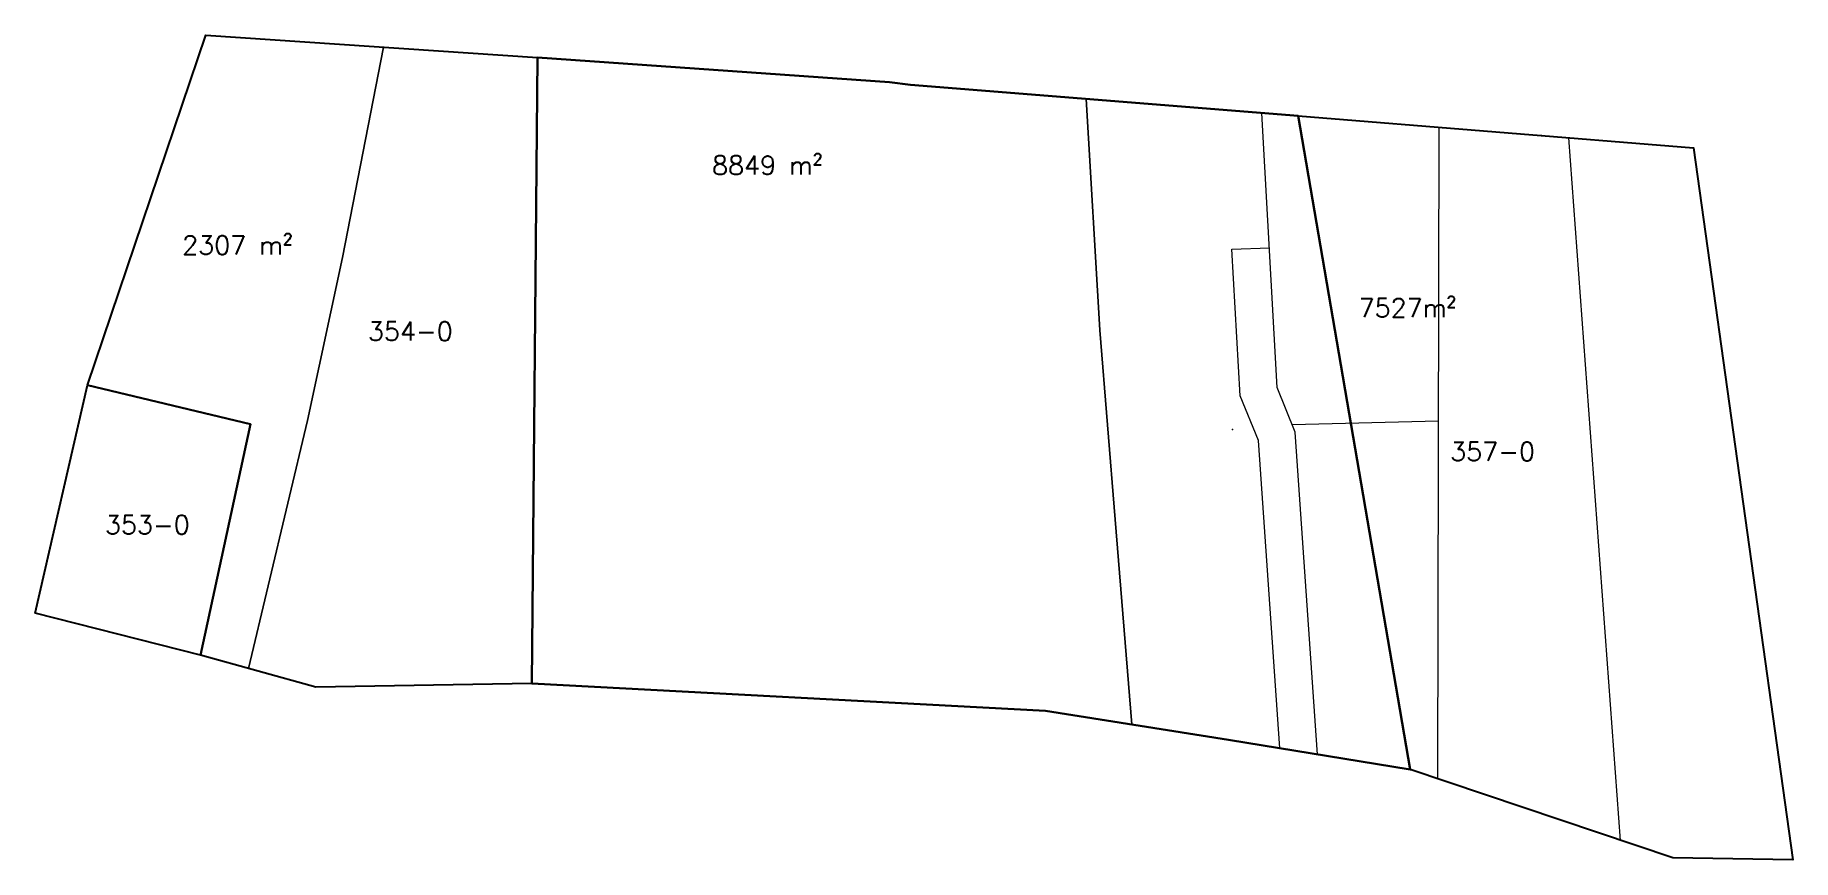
# Model space of a CAD drawing. Header units: metres. Extents: x 7517949 to 7519781, y 4692820 to 4693869.
# Drawn here: x 7518708.7 to 7518944.2, y 4692885.8 to 4692996.2 of the extents above; entities that cross this region are included whole.
import ezdxf

# ---------------------------------------------------------------- set-up
doc = ezdxf.new("R2010")
doc.units = ezdxf.units.M
for name, color, linetype, lineweight in [('llogari', 7, 'Continuous', 0), ('Ndarjet', 1, 'Continuous', 0), ('ParcReNet_12', 5, 'Continuous', 0)]:
    doc.layers.add(name, color=color, linetype=linetype, lineweight=lineweight)
for name, color, linetype in [('Nr_Parcelave_Fqinje', 8, 'Continuous'), ('Parcela_Bazë', 7, 'Continuous'), ('Parcelat_Fqinje', 8, 'Continuous')]:
    doc.layers.add(name, color=color, linetype=linetype)
doc.styles.get("Standard").update_dxf_attribs({"font": 'simplex.shx'})

msp = doc.modelspace()

# ---------------------------------------------------------------- texts
at = {"layer": 'Nr_Parcelave_Fqinje'}
for s, p in [('8849 m²', (7518799.37, 4692977.56)), ('2307 m²', (7518728.39, 4692966.86)), ('7527m²', (7518885.99, 4692958.46)), ('354-0', (7518753.27, 4692955.33)), ('357-0', (7518898.26, 4692939.23)), ('353-0', (7518718.04, 4692929.41))]:
    msp.add_text(s, height=2.5, dxfattribs=at).set_placement(p)

# ---------------------------------------------------------------- linework, layer by layer
at = {"layer": 'llogari', "flags": 128}
for points in [[(7518755.35, 4692994.63), (7518731.57, 4692996.24), (7518715.68, 4692949.36), (7518708.68, 4692918.81), (7518730.84, 4692913.2), (7518737.28, 4692911.42), (7518745.17, 4692944.61), (7518749.86, 4692966.47)], [(7518851.31, 4692956.74), (7518849.5, 4692987.69), (7518825.97, 4692989.58), (7518823.12, 4692989.95), (7518776, 4692993.24), (7518755.35, 4692994.63), (7518749.86, 4692966.47), (7518745.17, 4692944.61), (7518737.28, 4692911.42), (7518746.3, 4692908.93), (7518775.22, 4692909.41), (7518844.05, 4692905.72), (7518855.62, 4692903.89), (7518853.37, 4692931.35)], [(7518930.83, 4692981.15), (7518877.91, 4692985.41), (7518849.5, 4692987.69), (7518851.31, 4692956.74), (7518853.37, 4692931.35), (7518855.62, 4692903.89), (7518868.54, 4692901.85), (7518892.91, 4692897.88), (7518928.09, 4692886.03), (7518944.16, 4692885.78)]]:
    msp.add_lwpolyline(points, close=True, dxfattribs=at)
at = {"layer": 'llogari', "elevation": 600.17, "flags": 128}
msp.add_lwpolyline([(7518755.35, 4692994.63), (7518749.86, 4692966.47), (7518745.17, 4692944.61), (7518737.28, 4692911.42)], dxfattribs=at)
at = {"layer": 'llogari', "flags": 128}
msp.add_lwpolyline([(7518849.5, 4692987.69), (7518851.31, 4692956.74), (7518853.37, 4692931.35), (7518855.62, 4692903.89)], dxfattribs=at)
at = {"layer": 'Ndarjet', "elevation": 600.17, "flags": 128}
msp.add_lwpolyline([(7518755.35, 4692994.63), (7518749.86, 4692966.47), (7518745.17, 4692944.61), (7518737.28, 4692911.42)], dxfattribs=at)
at = {"layer": 'Ndarjet', "flags": 128}
for points in [[(7518880.5, 4692899.9), (7518877.5, 4692943.07), (7518875.07, 4692949.06), (7518873, 4692985.8)], [(7518896.58, 4692896.64), (7518896.78, 4692983.89)], [(7518921.08, 4692888.39), (7518914.13, 4692982.49)], [(7518869.02, 4692967.57), (7518874.06, 4692967.75)], [(7518875.43, 4692900.72), (7518872.57, 4692941.93), (7518870.12, 4692947.95), (7518869.02, 4692967.57)], [(7518877.09, 4692944.09), (7518896.69, 4692944.58)]]:
    msp.add_lwpolyline(points, dxfattribs=at)
at = {"layer": 'Ndarjet'}
for p in [(7518869.83, 4692986.06), (7518890.16, 4692984.42), (7518910.49, 4692982.79), (7518869.11, 4692943.44), (7518852.44, 4692942.84)]:
    msp.add_point(p, dxfattribs=at)
at = {"layer": 'Ndarjet', "color": 4}
for p in [(7518871.72, 4692985.91), (7518877.78, 4692900.34)]:
    msp.add_point(p, dxfattribs=at)
at = {"layer": 'Parcela_Bazë', "lineweight": 30, "flags": 128}
msp.add_lwpolyline([(7518776, 4692993.24), (7518775.22, 4692909.41), (7518844.05, 4692905.72), (7518868.54, 4692901.85), (7518892.91, 4692897.88), (7518877.91, 4692985.41), (7518825.97, 4692989.58), (7518823.12, 4692989.95)], close=True, dxfattribs=at)
at = {"layer": 'Parcelat_Fqinje'}
for points in [[(7518715.68, 4692949.36), (7518731.57, 4692996.24), (7518776, 4692993.24), (7518775.22, 4692909.41), (7518746.3, 4692908.93), (7518730.84, 4692913.2), (7518737.54, 4692944.13), (7518715.68, 4692949.36)], [(7518877.91, 4692985.41), (7518930.83, 4692981.15), (7518944.16, 4692885.78), (7518928.09, 4692886.03), (7518892.91, 4692897.88), (7518877.91, 4692985.41)], [(7518708.68, 4692918.81), (7518715.68, 4692949.36), (7518737.54, 4692944.13), (7518730.84, 4692913.2), (7518708.68, 4692918.81)]]:
    msp.add_lwpolyline(points, dxfattribs=at)
at = {"layer": 'ParcReNet_12', "flags": 128}
msp.add_lwpolyline([(7518930.83, 4692981.15), (7518877.91, 4692985.41), (7518825.97, 4692989.58), (7518823.12, 4692989.95), (7518776, 4692993.24), (7518731.57, 4692996.24), (7518715.68, 4692949.36), (7518708.68, 4692918.81), (7518730.84, 4692913.2), (7518746.3, 4692908.93), (7518775.22, 4692909.41), (7518844.05, 4692905.72), (7518868.54, 4692901.85), (7518892.91, 4692897.88), (7518928.09, 4692886.03), (7518944.16, 4692885.78)], close=True, dxfattribs=at)

msp.set_redraw_order([(e.dxf.handle, doc.entitydb.next_handle()) for e in msp.query("TEXT MTEXT ATTDEF DIMENSION ARC_DIMENSION")])  # texts and dimensions are drawn at this point

doc.saveas('drawing.dxf')
